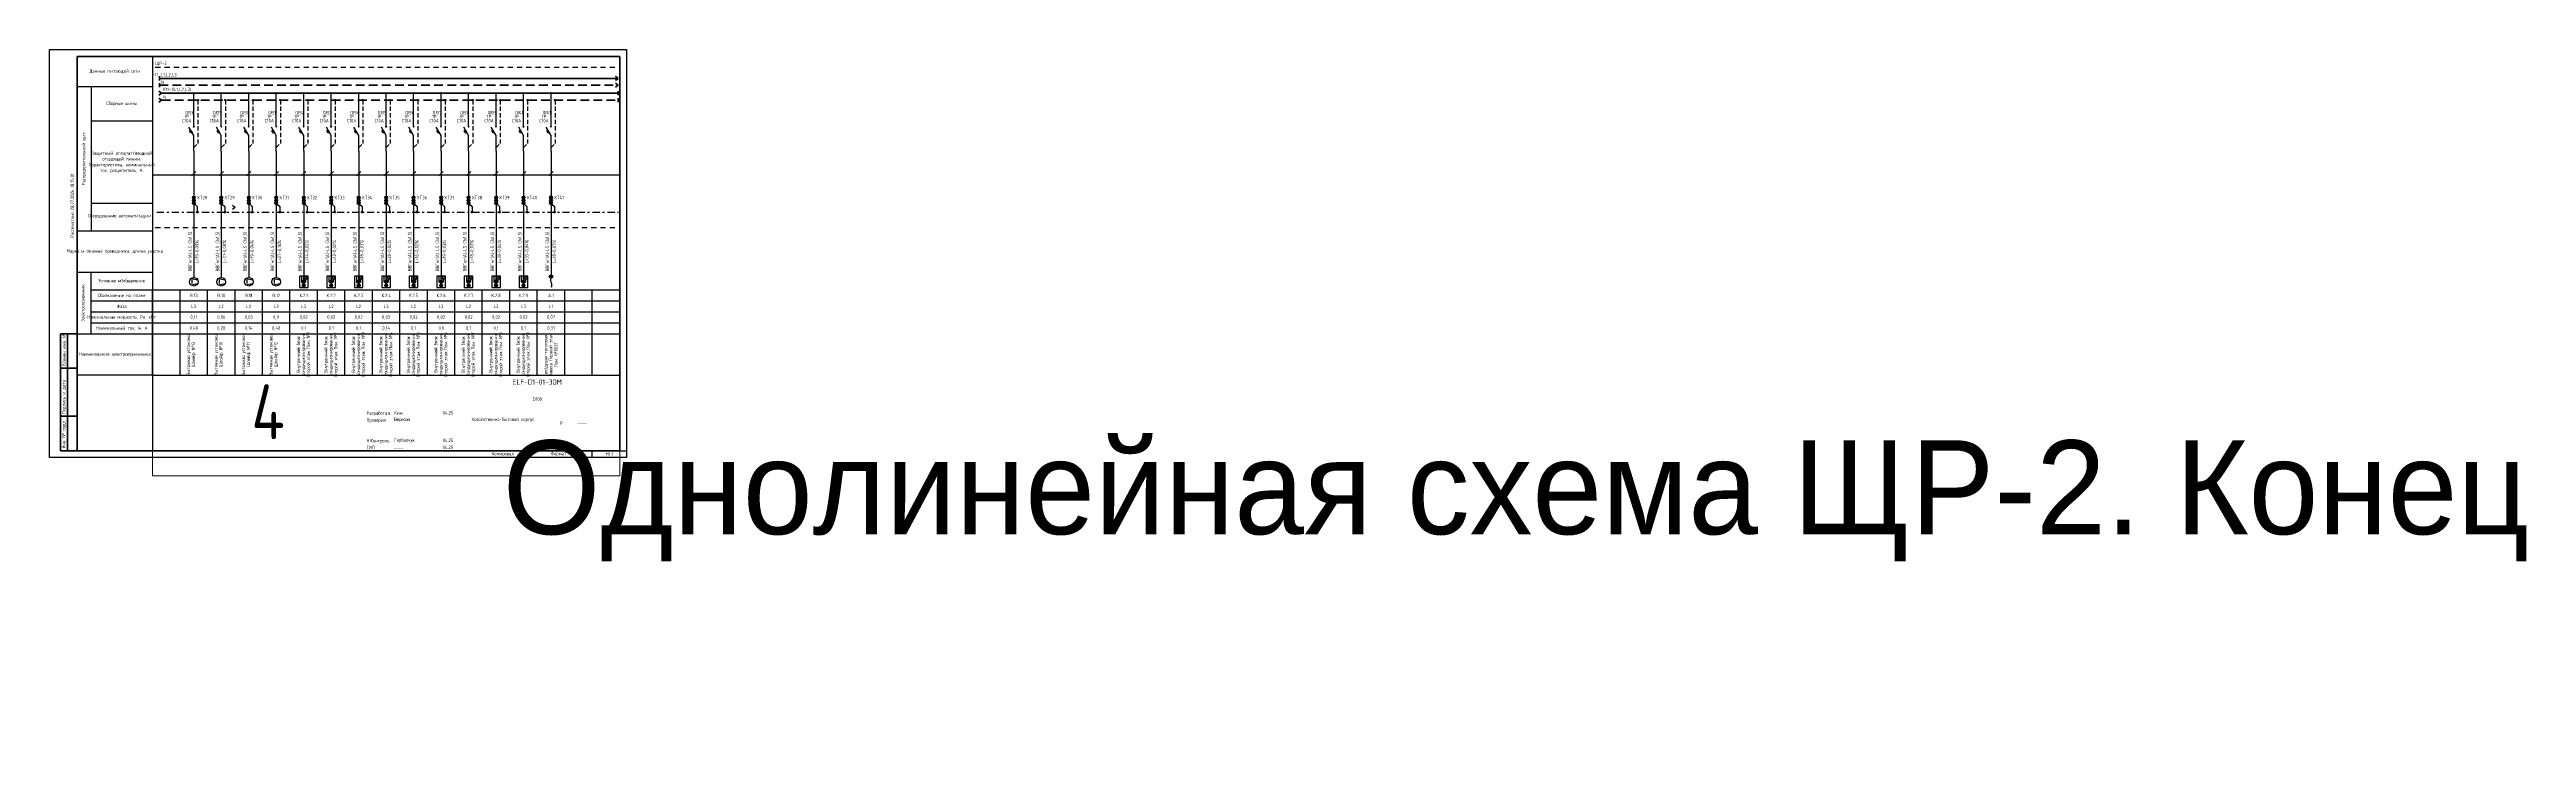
# Paper-space layout 'ЩР (4)' of a CAD drawing. Header units: millimetres. Extents: x 0 to 1803, y -218 to 297.
# The model-space entities are those that its viewports show. They can reach past a viewport. Long polylines and large blocks are cut down to what shows.
import ezdxf
from ezdxf.enums import TextEntityAlignment as Align

# ---------------------------------------------------------------- set-up
doc = ezdxf.new("R2018")
doc.units = ezdxf.units.MM
doc.set_wipeout_variables(frame=1)
for name, pattern in [('CENTER2', [28.575, 19.05, -3.175, 3.175, -3.175]), ('HIDDEN2', [4.7625, 3.175, -1.5875]), ('JIS_02_0.7', [1.35, 0.75, -0.6]), ('Штрихштриховая', [10.936111, 5.291667, -2.116667, 1.411111, -2.116667])]:
    doc.linetypes.add(name, pattern=pattern)
doc.layers.add('0-Область подсчета', color=152, linetype='Continuous', plot=False, transparency=0.5)
doc.layers.add('0_UNC Defpoints ЭОМ', color=6, linetype='Continuous', plot=False)
for name, color, linetype in [('0_UNC_5 Доп. Оборудования', 1, 'Continuous'), ('0_Рамка', 7, 'Continuous'), ('SX_BLOCKS', 7, 'Continuous'), ('SX_BOUND', 7, 'JIS_02_0.7'), ('SX_KNX', 1, 'Continuous'), ('SX_LINES', 7, 'Continuous'), ('SX_PE', 3, 'CENTER2'), ('SX_TABLE', 7, 'Continuous'), ('SX_TEXT', 7, 'Continuous')]:
    doc.layers.add(name, color=color, linetype=linetype)
doc.styles.get("Standard").update_dxf_attribs({"font": 'arial.ttf'})
doc.styles.add('SX_GOST', font='GOST2304A_0.ttf')
doc.styles.add('UNC_A', font='GOST2304A_0.ttf')
doc.styles.add('Unecom', font='GOST2304A_0.ttf', dxfattribs={"height": 2.5})
doc.styles.add('СПДС', font='isocpeur.ttf', dxfattribs={"width": 0.8, "height": 2.5})

# ---------------------------------------------------------------- blocks, each defined once
blk = doc.blocks.new('*U166')
at = {"lineweight": 60, "ltscale": 10}
for p, q in [((20, 292), (415, 292)), ((20, 5), (20, 292)), ((415, 292), (415, 5)), ((8, 90), (20, 90)), ((8, 5), (8, 90)), ((13, 90), (13, 5)), ((20, 90), (20, 5)), ((20, 90), (20, 5)), ((8, 65), (20, 65)), ((8, 30), (20, 30)), ((20, 5), (8, 5)), ((415, 5), (20, 5))]:
    blk.add_line(p, q, dxfattribs=at)
at = {"layer": '0_UNC Defpoints ЭОМ', "ltscale": 10}
blk.add_lwpolyline([(420, 0), (0, 0), (0, 297), (420, 297)], close=True, dxfattribs=at)
at = {"layer": '0_UNC Defpoints ЭОМ', "lineweight": 30}
blk.add_lwpolyline([(395, 5), (420, 5), (420, 0), (395, 0)], close=True, dxfattribs=at)
at = {"char_height": 2.5, "attachment_point": 4, "rotation": 90, "style": 'Unecom'}
for s, insert, width in [('{\\fGOST type A|b0|i1|c204|p34; }Взамен инв. №', (10.5, 65), 25), (' Подпись и дата', (10.5, 30), 35), (' Инв. № подл.', (10.5, 5), 24.419)]:
    blk.add_mtext(s, dxfattribs=dict(at, insert=insert, width=width))
at = {"style": 'Unecom'}
for s, insert, char_height, width, attachment_point, line_spacing_factor in [('ELF-D1-01-ЭОМ', (355, 55), 4, 120, 5, 2), ('D100', (355, 42.5), 2.5, 115, 5, 1.5), ('Разработал', (230.7, 32), 2.5, 20, 4, 2), ('Проверил', (230.7, 27), 2.5, 20, 4, 2), ('Ким', (250.8, 32.5), 2.5, 19.921, 4, 2), ('Вересов', (250.8, 27.5), 2.5, 19.921, 4, 2), ('04.25', (290, 32.5), 2.5, 10, 5, 2), ('Хозяйственно-бытовой корпус', (330, 27.5), 2.5, 70, 5, 1.5), ('Р', (372.5, 25), 2.5, 15, 5, 2), ('Н.Контроль', (230.7, 12), 2.5, 20, 4, 2), ('ГИП', (230.7, 7.3), 2.5, 20, 4, 2), ('----', (250.8, 7), 2.5, 19.921, 4, 2), ('Гарбарчук', (250.8, 12.5), 2.5, 19.921, 4, 2), ('04.25', (290, 12.5), 2.5, 10, 5, 2), ('04.25', (290, 7.5), 2.5, 10, 5, 2)]:
    blk.add_mtext(s, dxfattribs=dict(at, insert=insert, char_height=char_height, width=width, attachment_point=attachment_point, line_spacing_factor=line_spacing_factor))
at = {"char_height": 2.5, "attachment_point": 4, "style": 'Unecom'}
for s, insert, width in [('Формат  ', (364.9, 2.6), 50), ('\\pi1; ', (250, -133.2), 20), ('\\pi1; ', (250, -133.2), 20), ('\\pxi0.4; ', (250, -133.2), 20), ('\\pi1; ', (512.5, -218.3), 20), ('\\pi1; ', (512.5, -218.3), 20), ('\\pxi0.4; ', (512.5, -218.3), 20)]:
    blk.add_mtext(s, dxfattribs=dict(at, insert=insert, width=width))
at = {"style": 'Unecom'}
blk.add_attdef('ЛИСТ_№', text='', height=2.5, dxfattribs=at).set_placement((387.5, 25), align=Align.MIDDLE_CENTER)
blk.add_attdef('КОЛ-ВО_ЛИСТОВ', text='', height=2.5, dxfattribs=at).set_placement((404.7, 23.7), align=Align.CENTER)
at = {"lineweight": 30, "flags": 104}
blk.add_attdef('ОПИСАНИЕ_ЛИСТА', text='', height=2.5, dxfattribs=at).set_placement((329.9, 12.5), align=Align.MIDDLE_CENTER)
at = {"style": 'Unecom', "flags": 8}
blk.add_attdef('ФОРМАТ_БУМАГИ', (379.4, 1.3), '', height=2.5, dxfattribs=at)
at = {"layer": '0_Рамка', "style": 'СПДС', "width": 0.8}
blk.add_text('Распечатано 28.07.2026 18:15:01', height=2.5, rotation=90, dxfattribs=at).set_placement((16.5, 160), align=Align.MIDDLE_LEFT)
at = {"layer": 'Defpoints', "insert": (330, 2.5), "char_height": 2.5, "width": 70, "attachment_point": 5, "style": 'Unecom'}
blk.add_mtext('Копировал', dxfattribs=at)
blk = doc.blocks.new('_Боковик_схема Юником')
at = {"color": 0, "lineweight": -2, "ltscale": 3}
blk.add_lwpolyline([(0, 232), (55, 232), (55, 0), (0, 0)], close=True, dxfattribs=at)
for points in [[(0, 210), (55, 210), (55, 125), (10.3, 125)], [(10.3, 210), (10.3, 105)], [(10.3, 185), (55, 185)], [(0, 105), (55, 105)], [(0, 75), (55, 75)], [(10, 75), (10, 30)], [(10, 62), (51.8, 62)], [(10, 62), (55, 62)], [(10, 54), (55, 54)], [(10, 46), (55, 46)], [(10, 38), (55, 38)], [(0, 30), (55, 30)]]:
    blk.add_lwpolyline(points, dxfattribs=at)
at = {"color": 0, "lineweight": -2, "char_height": 2.5, "attachment_point": 5, "style": 'Unecom'}
for s, insert, width in [('Данные питающей сети', (27.5, 221), 55), ('Сборные шины', (32.6, 197.5), 44.736), ('Защитный аппарат/вводной отходящей линии.\\PХарактеристика, номинальный ток, расцепитель, А.', (32.6, 155), 44.736), ('Оборудование автоматизации', (31, 115.7), 37.884), ('Марка и сечение проводника, длина участка', (27.5, 90), 55), ('Обозначение на плане', (32.5, 58), 45), ('Условное изображение', (32.5, 68.5), 45), ('Номинальная мощность, Рн, кВт', (32.5, 42), 45), ('Фаза', (32.5, 50), 45), ('Номинальный ток, Iн, А', (32.5, 34), 45), ('Наименование электроприемника', (27.5, 15), 55)]:
    blk.add_mtext(s, dxfattribs=dict(at, insert=insert, width=width))
at = {"color": 0, "lineweight": -2, "char_height": 2.5, "attachment_point": 5, "rotation": 90, "style": 'Unecom'}
for s, insert, width in [('Распределительный щит', (5.1, 157.5), 105), ('Электроприемник', (4.6, 52.5), 45)]:
    blk.add_mtext(s, dxfattribs=dict(at, insert=insert, width=width))
blk = doc.blocks.new('*U218')
at = {"color": 0}
blk.add_wipeout([(0, 2.5), (0.6, 2.4), (1, 2.3), (1.4, 2.1), (1.8, 1.7), (2.1, 1.4), (2.2, 1.2), (2.3, 0.9), (2.4, 0.5), (2.5, 0.2), (2.5, -0.2), (2.5, -0.4), (2.4, -0.7), (2.3, -1), (2.2, -1.3), (2, -1.6), (1.7, -1.8), (1.5, -2), (1.2, -2.2), (0.8, -2.4), (0.6, -2.4), (0.3, -2.5), (0, -2.5), (-0.2, -2.5), (-0.5, -2.5), (-0.8, -2.4), (-1.2, -2.2), (-1.4, -2.1), (-1.6, -2), (-1.8, -1.8), (-1.9, -1.6), (-2.1, -1.4), (-2.2, -1.2), (-2.3, -1), (-2.4, -0.8), (-2.4, -0.6), (-2.5, -0.3), (-2.5, 0), (-2.5, 0.3), (-2.4, 0.7), (-2.3, 1), (-2.3, 1.1), (-2.1, 1.3), (-2, 1.5), (-1.9, 1.6), (-1.8, 1.7), (-1.6, 1.9), (-1.5, 2), (-1.3, 2.2), (-1, 2.3), (-0.9, 2.4), (-0.7, 2.4), (-0.5, 2.5), (-0.2, 2.5)], dxfattribs=at)
for p, q in [((-1.7, 1.8), (2.3, 1.1)), ((-1, -1), (-1, 1)), ((-1.7, -1.8), (2.2, -1.1))]:
    blk.add_line(p, q, dxfattribs=at)
blk.add_circle((0, 0), 2.5, dxfattribs=at)
at = {"color": 18, "true_color": 0x000000, "style": 'Unecom'}
blk.add_attdef('V.', (-0.8, 5.8), '', height=2.5, dxfattribs=at)
blk = doc.blocks.new('*U171')
at = {"color": 0}
blk.add_wipeout([(-2.5, 3.3), (2.5, 3.3), (2.5, -3.3), (-2.5, -3.3)], dxfattribs=at)
for p, q in [((1.2, 0), (-1.2, 0)), ((0, 0), (-0.5, 0.1)), ((0, 0), (-0.5, 0.1)), ((0, -1.3), (0, 3.3)), ((0, 0), (0.5, 0.1)), ((0, 0), (0.5, 0.1)), ((1.1, 1.8), (1.3, 1.3)), ((1.6, 1.8), (1.1, 1.8)), ((1.3, 3), (1.3, 3.3)), ((1.6, 1.8), (1.3, 1.3)), ((-0.6, -1.6), (-0.4, -2.9)), ((0, 0), (-0.5, -0.1)), ((0, 0), (-0.5, -0.1)), ((-0.3, -1.8), (0.3, -1.8)), ((0, 0), (0.5, -0.1)), ((0, 0), (0.5, -0.1)), ((0, -3), (0, -3.3)), ((0.6, -1.6), (0.4, -2.9))]:
    blk.add_line(p, q, dxfattribs=at)
for points in [[(-2.5, 3.3), (-2.5, -3.3), (2.5, -3.3), (2.5, 3.3)], [(-1.2, 0), (0, -1.2), (1.2, 0), (0, 1.2)]]:
    blk.add_lwpolyline(points, close=True, dxfattribs=at)
for points in [[(-1.3, 3.3), (-1.3, 0), (-1.2, 0)], [(1.2, 0), (1.3, 0), (1.3, 1.3)]]:
    blk.add_lwpolyline(points, dxfattribs=at)
for centre in [(1.3, 2.2), (0, -2.2)]:
    blk.add_circle(centre, 0.833, dxfattribs=at)
at = {"color": 18, "true_color": 0x000000, "style": 'Unecom'}
blk.add_attdef('K.', (-0.7, 5.1), '', height=2.5, dxfattribs=at)
blk = doc.blocks.new('SX_TCOL')
for p, q in [((-10, 62), (10, 62)), ((10, 0), (10, 62)), ((-10, 54), (10, 54)), ((-10, 46), (10, 46)), ((-10, 38), (10, 38)), ((-10, 30), (10, 30)), ((-10, 0), (10, 0))]:
    blk.add_line(p, q)
at = {"style": 'SX_GOST'}
for tag, p in [('CAB1', (-2.6, 90)), ('CAB2', (2.6, 90)), ('NAME1', (-3.6, 15)), ('NAME2', (0, 15)), ('NAME3', (3.6, 15))]:
    blk.add_attdef(tag, text='', height=2.5, rotation=90, dxfattribs=at).set_placement(p, align=Align.MIDDLE)
for tag, p in [('LINE', (0, 58)), ('POW', (0, 42)), ('PH', (0, 50)), ('CUR', (0, 34))]:
    blk.add_attdef(tag, text='', height=2.5, dxfattribs=at).set_placement(p, align=Align.MIDDLE)
blk = doc.blocks.new('*U256')
at = {"lineweight": 40}
for p, q in [((333.9, 0), (331.9, 1.5)), ((333.9, 0), (331.9, -1.5)), ((333.9, -5), (331.9, -3.5)), ((333.9, -5), (331.9, -6.5))]:
    blk.add_line(p, q, dxfattribs=at)
at = {"linetype": 'ByBlock', "lineweight": 40}
for points in [[(0, 1.5), (0, -1.5)], [(0, 0), (333.9, 0)], [(0, -3.5), (0, -6.5)]]:
    blk.add_lwpolyline(points, dxfattribs=at)
at = {"color": 4, "linetype": 'HIDDEN2', "lineweight": 40, "ltscale": 2}
blk.add_lwpolyline([(0, -5), (333.9, -5)], dxfattribs=at)
at = {"insert": (1.2, -1.6), "char_height": 2.5, "attachment_point": 1, "style": 'UNC_A'}
blk.add_mtext_dynamic_manual_height_columns('N', width=3.844, gutter_width=12.5, heights=[0], dxfattribs=at)
at = {"style": 'UNC_A'}
blk.add_attdef('ЛИНИЯ', (1, 1.5), '', height=2.5, dxfattribs=at)
blk = doc.blocks.new('*U264')
at = {"lineweight": 40}
for p, q in [((0, 0), (-2, 1.5)), ((0, 0), (-2, -1.5)), ((0, -5), (-2, -3.5)), ((0, -5), (-2, -6.5))]:
    blk.add_line(p, q, dxfattribs=at)
at = {"linetype": 'ByBlock', "lineweight": 40}
for points in [[(0, 0), (332.3, 0)], [(332.3, 1.5), (332.3, -1.5)], [(332.3, -3.5), (332.3, -6.5)]]:
    blk.add_lwpolyline(points, dxfattribs=at)
at = {"color": 4, "linetype": 'HIDDEN2', "lineweight": 40, "ltscale": 2}
blk.add_lwpolyline([(0, -5), (332.3, -5)], dxfattribs=at)
at = {"insert": (1.2, -1.6), "char_height": 2.5, "attachment_point": 1, "style": 'UNC_A'}
blk.add_mtext_dynamic_manual_height_columns('N', width=3.844, gutter_width=12.5, heights=[0], dxfattribs=at)
at = {"style": 'UNC_A'}
blk.add_attdef('ЛИНИЯ', (1, 1.5), '', height=2.5, dxfattribs=at)
blk = doc.blocks.new('*U258')
for p, q in [((0, -36.3), (0, -12)), ((-0.4, -36.6), (0.4, -35.9)), ((0.4, -36.6), (-0.4, -35.9)), ((0, -42.8), (-3.5, -36.7)), ((0, -54.3), (0, -42.8))]:
    blk.add_line(p, q)
at = {"color": 4, "linetype": 'HIDDEN2'}
for p in [(3, -17), (0, -51.6)]:
    blk.add_line(p, (3, -48.6), dxfattribs=at)
blk.add_lwpolyline([(-2.1, -41.1), (-3.1, -39.4), (-2.3, -38.9), (-1.3, -40.6)], close=True)
for centre in [(0, -12), (3, -17)]:
    blk.add_circle(centre, 0.5)
at = {"insert": (-6.2, -24.9), "char_height": 2.5, "attachment_point": 1, "style": 'Unecom'}
blk.add_mtext_dynamic_manual_height_columns('\\pxql;QF', width=5.707, gutter_width=12.5, heights=[4.37], dxfattribs=at)
at = {"style": 'Unecom'}
for tag, p in [('P', (-3.4, -30.4)), ('A', (-1.7, -33.3))]:
    blk.add_attdef(tag, text='', height=2.5, dxfattribs=at).set_placement(p, align=Align.RIGHT)
blk.add_attdef('N', (-3.2, -27.4), '', height=2.5, dxfattribs=at)
blk = doc.blocks.new('XT')
at = {"color": 32, "true_color": 0xcd6928}
for p, q in [((0.8, 0), (-1, -1.8)), ((1, -0.2), (-0.8, -2))]:
    blk.add_line(p, q, dxfattribs=at)
at = {"color": 5}
for p, q in [((0.8, -2), (-1, -3.8)), ((1, -2.2), (-0.8, -4))]:
    blk.add_line(p, q, dxfattribs=at)
at = {"color": 32, "true_color": 0xcd6928}
blk.add_circle((0, -1), 1, dxfattribs=at)
at = {"color": 5}
blk.add_circle((0, -3), 1, dxfattribs=at)
at = {"style": 'UNC_A'}
blk.add_attdef('1', (1.7, 0.1), '', height=2.5, dxfattribs=at)
blk = doc.blocks.new('SX_XTPE')
at = {"color": 3}
for p, q in [((0.753, 1.003), (-1.003, -0.753)), ((1.003, 0.753), (-0.753, -1.003))]:
    blk.add_line(p, q, dxfattribs=at)
blk.add_circle((0, 0), 1, dxfattribs=at)
blk = doc.blocks.new('Вывод')
h = blk.add_hatch()
h.set_pattern_fill('ANGLE', color=0)
h.set_pattern_definition([(0, (-2.5674, 3.856), (0, 6.985), [5.08, -1.905]), (90, (-2.5674, 3.856), (-6.985, 4e-16), [5.08, -1.905])])
h.paths.add_polyline_path([(1.25, -1.25, 1), (-1.25, -1.25, 1)])
at = {"linetype": 'ByBlock'}
h = blk.add_hatch(color=0, dxfattribs=at)
h.dxf.hatch_style = 1
h.paths.add_polyline_path([(1.25, -1.25, 1), (-1.25, -1.25, 1)])
at = {"color": 0, "linetype": 'ByBlock'}
blk.add_circle((0, -1.25), 1.25, dxfattribs=at)
at = {"color": 0, "linetype": 'ByBlock', "start_tangent": (-6.3228646, -7.646578), "end_tangent": (-7.7328518, -9.9846907)}
blk.add_spline([(0, -1.25), (0, -9.25)], degree=3, dxfattribs=at)
blk = doc.blocks.new('*U262')
at = {"lineweight": 40}
for p, q in [((18.9, 0), (16.9, 1.5)), ((18.9, 0), (16.9, -1.5)), ((18.9, -5), (16.9, -3.5)), ((18.9, -5), (16.9, -6.5))]:
    blk.add_line(p, q, dxfattribs=at)
at = {"linetype": 'ByBlock', "lineweight": 40}
for points in [[(0, 1.5), (0, -1.5)], [(0, 0), (18.9, 0)], [(0, -3.5), (0, -6.5)]]:
    blk.add_lwpolyline(points, dxfattribs=at)
at = {"color": 4, "linetype": 'HIDDEN2', "lineweight": 40, "ltscale": 2}
blk.add_lwpolyline([(0, -5), (18.9, -5)], dxfattribs=at)
at = {"insert": (1.2, -1.6), "char_height": 2.5, "attachment_point": 1, "style": 'UNC_A'}
blk.add_mtext_dynamic_manual_height_columns('N', width=3.844, gutter_width=12.5, heights=[0], dxfattribs=at)
at = {"style": 'UNC_A'}
blk.add_attdef('ЛИНИЯ', (1, 1.5), '', height=2.5, dxfattribs=at)

msp = doc.modelspace()

# ---------------------------------------------------------------- linework, layer by layer
at = {"color": 3, "linetype": 'Штрихштриховая'}
for p, q in [((738, 1464.6), (1074, 1464.6)), ((1078, 1464.6), (1414, 1464.6))]:
    msp.add_line(p, q, dxfattribs=at)
at = {"color": 6}
for points in [[(1075, 1578), (735, 1578), (735, 1291), (1075, 1291), (1075, 1578)], [(1415, 1578), (1075, 1578), (1075, 1291), (1415, 1291), (1415, 1578)], [(1755, 1578), (1415, 1578), (1415, 1291), (1755, 1291), (1755, 1578)]]:
    msp.add_lwpolyline(points, dxfattribs=at)
msp.add_lwpolyline([(1133.1, 1469.6), (1135.1, 1468.1), (1133.1, 1466.6)])
at = {"layer": '0-Область подсчета'}
msp.add_lwpolyline([(123.8, 1627.1), (1973, 1627.1), (1973, 1491.5), (123.8, 1491.5)], close=True, dxfattribs=at)
at = {"layer": 'SX_BOUND', "ltscale": 5}
for p, q in [((1077, 1570.2), (1413, 1570.2)), ((1077, 1453.5), (1413, 1453.5))]:
    msp.add_line(p, q, dxfattribs=at)
at = {"layer": 'SX_LINES'}
for p, q in [((1105, 1509), (1105, 1476.2)), ((1125, 1509), (1125, 1476.2)), ((1145, 1509), (1145, 1476.2)), ((1165, 1509), (1165, 1476.2)), ((1185, 1509), (1185, 1476.2)), ((1205, 1509), (1205, 1476.2)), ((1225, 1509), (1225, 1476.2)), ((1245, 1509), (1245, 1476.2)), ((1265, 1509), (1265, 1476.2)), ((1285, 1509), (1285, 1476.2)), ((1305, 1509), (1305, 1476.2)), ((1325, 1509), (1325, 1476.2)), ((1345, 1509), (1345, 1476.2)), ((1365, 1509), (1365, 1476.2)), ((1103.4, 1491), (1106.6, 1494.2)), ((1123.4, 1491), (1126.6, 1494.2)), ((1143.4, 1491), (1146.6, 1494.2)), ((1163.4, 1491), (1166.6, 1494.2)), ((1183.4, 1491), (1186.6, 1494.2)), ((1203.4, 1491), (1206.6, 1494.2)), ((1223.4, 1491), (1226.6, 1494.2)), ((1243.4, 1491), (1246.6, 1494.2)), ((1263.4, 1491), (1266.6, 1494.2)), ((1283.4, 1491), (1286.6, 1494.2)), ((1303.4, 1491), (1306.6, 1494.2)), ((1323.4, 1491), (1326.6, 1494.2)), ((1343.4, 1491), (1346.6, 1494.2)), ((1363.4, 1491), (1366.6, 1494.2)), ((1185, 1470.2), (1185, 1417.1)), ((1205, 1470.2), (1205, 1417.1)), ((1225, 1470.2), (1225, 1417.1)), ((1245, 1470.2), (1245, 1417.1)), ((1265, 1470.2), (1265, 1417.1)), ((1285, 1470.2), (1285, 1417.1)), ((1365, 1476.2), (1365, 1477.2)), ((1365, 1470.2), (1365, 1419))]:
    msp.add_line(p, q, dxfattribs=at)
at = {"layer": 'SX_PE'}
for p, q in [((1105.7, 1470.5), (1107.5, 1468.7)), ((1107.5, 1468.7), (1107.5, 1464.6)), ((1125.7, 1470.5), (1127.5, 1468.7)), ((1127.5, 1468.7), (1127.5, 1464.6)), ((1145.7, 1470.5), (1147.5, 1468.7)), ((1147.5, 1468.7), (1147.5, 1464.6)), ((1165.7, 1470.5), (1167.5, 1468.7)), ((1167.5, 1468.7), (1167.5, 1464.6)), ((1185.7, 1470.5), (1187.5, 1468.7)), ((1187.5, 1468.7), (1187.5, 1464.6)), ((1205.7, 1470.5), (1207.5, 1468.7)), ((1207.5, 1468.7), (1207.5, 1464.6)), ((1225.7, 1470.5), (1227.5, 1468.7)), ((1227.5, 1468.7), (1227.5, 1464.6)), ((1245.7, 1470.5), (1247.5, 1468.7)), ((1247.5, 1468.7), (1247.5, 1464.6)), ((1265.7, 1470.5), (1267.5, 1468.7)), ((1267.5, 1468.7), (1267.5, 1464.6)), ((1285.7, 1470.5), (1287.5, 1468.7)), ((1287.5, 1468.7), (1287.5, 1464.6)), ((1305.7, 1470.5), (1307.5, 1468.7)), ((1307.5, 1468.7), (1307.5, 1464.6)), ((1325.7, 1470.5), (1327.5, 1468.7)), ((1327.5, 1468.7), (1327.5, 1464.6)), ((1345.7, 1470.5), (1347.5, 1468.7)), ((1347.5, 1468.7), (1347.5, 1464.6)), ((1365.7, 1470.5), (1367.5, 1468.7)), ((1367.5, 1468.7), (1367.5, 1464.6))]:
    msp.add_line(p, q, dxfattribs=at)
for centre in [(1107.5, 1464.6), (1127.5, 1464.6), (1147.5, 1464.6), (1167.5, 1464.6), (1187.5, 1464.6), (1207.5, 1464.6), (1227.5, 1464.6), (1247.5, 1464.6), (1267.5, 1464.6), (1287.5, 1464.6), (1307.5, 1464.6), (1327.5, 1464.6), (1347.5, 1464.6), (1367.5, 1464.6)]:
    msp.add_circle(centre, 0.5, dxfattribs=at)

# ---------------------------------------------------------------- block references
msp.add_blockref('*U262', (1055.7, 1562)).add_auto_attribs({'ЛИНИЯ': 'L1,L2,L3 (KM-1)'})
at = {"layer": 'SX_BLOCKS'}
for p, values in [((1105, 1563.2), {'N': '28', 'P': '1P', 'A': 'С10А'}), ((1125, 1563.2), {'N': '29', 'P': '1P', 'A': 'С10А'}), ((1145, 1563.2), {'N': '30', 'P': '1P', 'A': 'С10А'}), ((1165, 1563.2), {'N': '31', 'P': '1P', 'A': 'С10А'}), ((1185, 1563.2), {'N': '32', 'P': '1P', 'A': 'С10А'}), ((1205, 1563.2), {'N': '33', 'P': '1P', 'A': 'С10А'}), ((1225, 1563.2), {'N': '34', 'P': '1P', 'A': 'С10А'}), ((1245, 1563.2), {'N': '35', 'P': '1P', 'A': 'С10А'}), ((1265, 1563.2), {'N': '36', 'P': '1P', 'A': 'С10А'}), ((1285, 1563.2), {'N': '37', 'P': '1P', 'A': 'С10А'}), ((1305, 1563.2), {'N': '38', 'P': '1P', 'A': 'С10А'}), ((1325, 1563.2), {'N': '39', 'P': '1P', 'A': 'С10А'}), ((1345, 1563.2), {'N': '40', 'P': '1P', 'A': 'С10А'}), ((1365, 1563.2), {'N': '41', 'P': '1P', 'A': 'С10А'})]:
    msp.add_blockref('*U258', p, dxfattribs=at).add_auto_attribs(values)
ref = msp.add_blockref('XT', (1105, 1476.2), dxfattribs=at)
ref.add_attrib('1', 'XT28', (1107.2, 1474), dxfattribs={"layer": '0', "height": 2.5, "style": 'UNC_A'})
for p in [(1105, 1471.2), (1125, 1471.2), (1145, 1471.2), (1165, 1471.2), (1185, 1471.2), (1205, 1471.2), (1225, 1471.2), (1245, 1471.2), (1265, 1471.2), (1285, 1471.2), (1305, 1471.2), (1325, 1471.2), (1345, 1471.2), (1365, 1471.2)]:
    msp.add_blockref('SX_XTPE', p, dxfattribs=at)
ref = msp.add_blockref('XT', (1125, 1476.2), dxfattribs=at)
ref.add_attrib('1', 'XT29', (1127.2, 1474), dxfattribs={"layer": '0', "height": 2.5, "style": 'UNC_A'})
ref = msp.add_blockref('XT', (1145, 1476.2), dxfattribs=at)
ref.add_attrib('1', 'XT30', (1147.2, 1474), dxfattribs={"layer": '0', "height": 2.5, "style": 'UNC_A'})
ref = msp.add_blockref('XT', (1165, 1476.2), dxfattribs=at)
ref.add_attrib('1', 'XT31', (1167.2, 1474), dxfattribs={"layer": '0', "height": 2.5, "style": 'UNC_A'})
ref = msp.add_blockref('XT', (1185, 1476.2), dxfattribs=at)
ref.add_attrib('1', 'XT32', (1187.2, 1474), dxfattribs={"layer": '0', "height": 2.5, "style": 'UNC_A'})
ref = msp.add_blockref('XT', (1205, 1476.2), dxfattribs=at)
ref.add_attrib('1', 'XT33', (1207.2, 1474), dxfattribs={"layer": '0', "height": 2.5, "style": 'UNC_A'})
ref = msp.add_blockref('XT', (1225, 1476.2), dxfattribs=at)
ref.add_attrib('1', 'XT34', (1227.2, 1474), dxfattribs={"layer": '0', "height": 2.5, "style": 'UNC_A'})
ref = msp.add_blockref('XT', (1245, 1476.2), dxfattribs=at)
ref.add_attrib('1', 'XT35', (1247.2, 1474), dxfattribs={"layer": '0', "height": 2.5, "style": 'UNC_A'})
ref = msp.add_blockref('XT', (1265, 1476.2), dxfattribs=at)
ref.add_attrib('1', 'XT36', (1267.2, 1474), dxfattribs={"layer": '0', "height": 2.5, "style": 'UNC_A'})
ref = msp.add_blockref('XT', (1285, 1476.2), dxfattribs=at)
ref.add_attrib('1', 'XT37', (1287.2, 1474), dxfattribs={"layer": '0', "height": 2.5, "style": 'UNC_A'})
ref = msp.add_blockref('XT', (1305, 1476.2), dxfattribs=at)
ref.add_attrib('1', 'XT38', (1307.2, 1474), dxfattribs={"layer": '0', "height": 2.5, "style": 'UNC_A'})
ref = msp.add_blockref('XT', (1325, 1476.2), dxfattribs=at)
ref.add_attrib('1', 'XT39', (1327.2, 1474), dxfattribs={"layer": '0', "height": 2.5, "style": 'UNC_A'})
ref = msp.add_blockref('XT', (1345, 1476.2), dxfattribs=at)
ref.add_attrib('1', 'XT40', (1347.2, 1474), dxfattribs={"layer": '0', "height": 2.5, "style": 'UNC_A'})
ref = msp.add_blockref('XT', (1365, 1476.2), dxfattribs=at)
ref.add_attrib('1', 'XT41', (1367.2, 1474), dxfattribs={"layer": '0', "height": 2.5, "style": 'UNC_A'})
at = {"layer": 'SX_KNX'}
msp.add_blockref('Вывод', (1365, 1419), dxfattribs=at)
at = {"layer": 'SX_LINES'}
for name, p, values in [('*U256', (740, 1562), {'ЛИНИЯ': 'L1,L2,L3'}), ('*U264', (1081.6, 1551.2), {'ЛИНИЯ': 'КМ-1(L1,L2,L3)'}), ('*U256', (1080, 1562), {'ЛИНИЯ': 'L1,L2,L3'})]:
    msp.add_blockref(name, p, dxfattribs=at).add_auto_attribs(values)
at = {"layer": 'SX_TABLE'}
ref = msp.add_blockref('SX_TCOL', (1205, 1346), dxfattribs=at)
ref.add_attrib('NAME1', 'Внутренний блок', dxfattribs={"layer": '0', "height": 2.5, "rotation": 90, "style": 'SX_GOST'}).set_placement((1201.4, 1361), align=Align.MIDDLE)
ref.add_attrib('NAME2', 'кондиционирования', dxfattribs={"layer": '0', "height": 2.5, "rotation": 90, "style": 'SX_GOST'}).set_placement((1205, 1361), align=Align.MIDDLE)
ref.add_attrib('NAME3', 'Второй этаж Пом. №2', dxfattribs={"layer": '0', "height": 2.5, "rotation": 90, "style": 'SX_GOST', "width": 0.947998}).set_placement((1208.6, 1361), align=Align.MIDDLE)
ref.add_attrib('CUR', '0,1', dxfattribs={"layer": '0', "height": 2.5, "style": 'SX_GOST'}).set_placement((1205, 1380), align=Align.MIDDLE)
ref.add_attrib('POW', '0,02', dxfattribs={"layer": '0', "height": 2.5, "style": 'SX_GOST'}).set_placement((1205, 1388), align=Align.MIDDLE)
ref.add_attrib('PH', 'L2', dxfattribs={"layer": '0', "height": 2.5, "style": 'SX_GOST'}).set_placement((1205, 1396), align=Align.MIDDLE)
ref.add_attrib('LINE', 'К.2.2', dxfattribs={"layer": '0', "height": 2.5, "style": 'SX_GOST'}).set_placement((1205, 1404), align=Align.MIDDLE)
ref.add_attrib('CAB1', 'ВВГнг(А)-LS (3х1,5)', dxfattribs={"layer": '0', "height": 2.5, "rotation": 90, "style": 'SX_GOST'}).set_placement((1202.4, 1436), align=Align.MIDDLE)
ref.add_attrib('CAB2', 'L=12-0,02%', dxfattribs={"layer": '0', "height": 2.5, "rotation": 90, "style": 'SX_GOST'}).set_placement((1207.6, 1436), align=Align.MIDDLE)
ref = msp.add_blockref('SX_TCOL', (1225, 1346), dxfattribs=at)
ref.add_attrib('NAME1', 'Внутренний блок', dxfattribs={"layer": '0', "height": 2.5, "rotation": 90, "style": 'SX_GOST'}).set_placement((1221.4, 1361), align=Align.MIDDLE)
ref.add_attrib('NAME2', 'кондиционирования', dxfattribs={"layer": '0', "height": 2.5, "rotation": 90, "style": 'SX_GOST'}).set_placement((1225, 1361), align=Align.MIDDLE)
ref.add_attrib('NAME3', 'Второй этаж Пом. №3', dxfattribs={"layer": '0', "height": 2.5, "rotation": 90, "style": 'SX_GOST', "width": 0.954466}).set_placement((1228.6, 1361), align=Align.MIDDLE)
ref.add_attrib('CUR', '0,1', dxfattribs={"layer": '0', "height": 2.5, "style": 'SX_GOST'}).set_placement((1225, 1380), align=Align.MIDDLE)
ref.add_attrib('POW', '0,02', dxfattribs={"layer": '0', "height": 2.5, "style": 'SX_GOST'}).set_placement((1225, 1388), align=Align.MIDDLE)
ref.add_attrib('PH', 'L2', dxfattribs={"layer": '0', "height": 2.5, "style": 'SX_GOST'}).set_placement((1225, 1396), align=Align.MIDDLE)
ref.add_attrib('LINE', 'К.2.3', dxfattribs={"layer": '0', "height": 2.5, "style": 'SX_GOST'}).set_placement((1225, 1404), align=Align.MIDDLE)
ref.add_attrib('CAB1', 'ВВГнг(А)-LS (3х1,5)', dxfattribs={"layer": '0', "height": 2.5, "rotation": 90, "style": 'SX_GOST'}).set_placement((1222.4, 1436), align=Align.MIDDLE)
ref.add_attrib('CAB2', 'L=18-0,03%', dxfattribs={"layer": '0', "height": 2.5, "rotation": 90, "style": 'SX_GOST'}).set_placement((1227.6, 1436), align=Align.MIDDLE)
ref = msp.add_blockref('SX_TCOL', (1245, 1346), dxfattribs=at)
ref.add_attrib('NAME1', 'Внутренний блок', dxfattribs={"layer": '0', "height": 2.5, "rotation": 90, "style": 'SX_GOST'}).set_placement((1241.4, 1361), align=Align.MIDDLE)
ref.add_attrib('NAME2', 'кондиционирования', dxfattribs={"layer": '0', "height": 2.5, "rotation": 90, "style": 'SX_GOST'}).set_placement((1245, 1361), align=Align.MIDDLE)
ref.add_attrib('NAME3', 'Второй этаж Пом. №4', dxfattribs={"layer": '0', "height": 2.5, "rotation": 90, "style": 'SX_GOST', "width": 0.948415}).set_placement((1248.6, 1361), align=Align.MIDDLE)
ref.add_attrib('CUR', '0,14', dxfattribs={"layer": '0', "height": 2.5, "style": 'SX_GOST'}).set_placement((1245, 1380), align=Align.MIDDLE)
ref.add_attrib('POW', '0,03', dxfattribs={"layer": '0', "height": 2.5, "style": 'SX_GOST'}).set_placement((1245, 1388), align=Align.MIDDLE)
ref.add_attrib('PH', 'L3', dxfattribs={"layer": '0', "height": 2.5, "style": 'SX_GOST'}).set_placement((1245, 1396), align=Align.MIDDLE)
ref.add_attrib('LINE', 'К.2.4', dxfattribs={"layer": '0', "height": 2.5, "style": 'SX_GOST'}).set_placement((1245, 1404), align=Align.MIDDLE)
ref.add_attrib('CAB1', 'ВВГнг(А)-LS (3х1,5)', dxfattribs={"layer": '0', "height": 2.5, "rotation": 90, "style": 'SX_GOST'}).set_placement((1242.4, 1436), align=Align.MIDDLE)
ref.add_attrib('CAB2', 'L=20-0,04%', dxfattribs={"layer": '0', "height": 2.5, "rotation": 90, "style": 'SX_GOST'}).set_placement((1247.6, 1436), align=Align.MIDDLE)
ref = msp.add_blockref('SX_TCOL', (1265, 1346), dxfattribs=at)
ref.add_attrib('NAME1', 'Внутренний блок', dxfattribs={"layer": '0', "height": 2.5, "rotation": 90, "style": 'SX_GOST'}).set_placement((1261.4, 1361), align=Align.MIDDLE)
ref.add_attrib('NAME2', 'кондиционирования', dxfattribs={"layer": '0', "height": 2.5, "rotation": 90, "style": 'SX_GOST'}).set_placement((1265, 1361), align=Align.MIDDLE)
ref.add_attrib('NAME3', 'Второй этаж Пом. №5', dxfattribs={"layer": '0', "height": 2.5, "rotation": 90, "style": 'SX_GOST', "width": 0.954466}).set_placement((1268.6, 1361), align=Align.MIDDLE)
ref.add_attrib('CUR', '0,1', dxfattribs={"layer": '0', "height": 2.5, "style": 'SX_GOST'}).set_placement((1265, 1380), align=Align.MIDDLE)
ref.add_attrib('POW', '0,02', dxfattribs={"layer": '0', "height": 2.5, "style": 'SX_GOST'}).set_placement((1265, 1388), align=Align.MIDDLE)
ref.add_attrib('PH', 'L2', dxfattribs={"layer": '0', "height": 2.5, "style": 'SX_GOST'}).set_placement((1265, 1396), align=Align.MIDDLE)
ref.add_attrib('LINE', 'К.2.5', dxfattribs={"layer": '0', "height": 2.5, "style": 'SX_GOST'}).set_placement((1265, 1404), align=Align.MIDDLE)
ref.add_attrib('CAB1', 'ВВГнг(А)-LS (3х1,5)', dxfattribs={"layer": '0', "height": 2.5, "rotation": 90, "style": 'SX_GOST'}).set_placement((1262.4, 1436), align=Align.MIDDLE)
ref.add_attrib('CAB2', 'L=16-0,02%', dxfattribs={"layer": '0', "height": 2.5, "rotation": 90, "style": 'SX_GOST'}).set_placement((1267.6, 1436), align=Align.MIDDLE)
for p in [(1065, 1346), (1385, 1346), (1405, 1346), (1425, 1346)]:
    msp.add_blockref('SX_TCOL', p, dxfattribs=at)

# ---------------------------------------------------------------- texts
at = {"layer": 'Defpoints', "color": 6, "insert": (1147, 1339.3), "char_height": 40, "attachment_point": 1, "style": 'Unecom'}
msp.add_mtext_dynamic_manual_height_columns('4', width=99.921, gutter_width=12.5, heights=[0], dxfattribs=at)
at = {"layer": 'SX_TEXT', "style": 'SX_GOST'}
msp.add_text('ЩР-2', height=2.5, dxfattribs=at).set_placement((1077, 1571.7))

# ---------------------------------------------------------------- next in the draw order: block references
at = {"layer": '0_UNC_5 Доп. Оборудования', "color": 4, "xscale": 1.252060273136781, "yscale": 1.252060273136781, "zscale": 1.252060273136781}
for name, p in [('*U218', (1105.1, 1414)), ('*U218', (1125, 1414)), ('*U218', (1145, 1414)), ('*U218', (1165, 1414)), ('*U171', (1225, 1413.9)), ('*U171', (1245, 1413.9)), ('*U171', (1305, 1413.9)), ('*U171', (1325, 1413.9)), ('*U171', (1345, 1413.9))]:
    msp.add_blockref(name, p, dxfattribs=at)

# ---------------------------------------------------------------- next in the draw order: linework, layer by layer
at = {"layer": 'SX_LINES'}
for p, q in [((1105, 1470.2), (1105, 1417.1)), ((1125, 1470.2), (1125, 1417.1)), ((1145, 1470.2), (1145, 1417.1)), ((1165, 1470.2), (1165, 1417.1)), ((1305, 1470.2), (1305, 1417.1)), ((1325, 1470.2), (1325, 1417.1)), ((1345, 1470.2), (1345, 1417.1))]:
    msp.add_line(p, q, dxfattribs=at)

# ---------------------------------------------------------------- next in the draw order: block references
at = {"layer": 'SX_TABLE'}
ref = msp.add_blockref('SX_TCOL', (1105, 1346), dxfattribs=at)
ref.add_attrib('NAME1', 'Вытяжная установка', dxfattribs={"layer": '0', "height": 2.5, "rotation": 90, "style": 'SX_GOST', "width": 0.988499}).set_placement((1101.4, 1361), align=Align.MIDDLE)
ref.add_attrib('NAME2', 'Шлейф №13', dxfattribs={"layer": '0', "height": 2.5, "rotation": 90, "style": 'SX_GOST'}).set_placement((1105, 1361), align=Align.MIDDLE)
ref.add_attrib('CUR', '0,48', dxfattribs={"layer": '0', "height": 2.5, "style": 'SX_GOST'}).set_placement((1105, 1380), align=Align.MIDDLE)
ref.add_attrib('POW', '0,11', dxfattribs={"layer": '0', "height": 2.5, "style": 'SX_GOST'}).set_placement((1105, 1388), align=Align.MIDDLE)
ref.add_attrib('PH', 'L3', dxfattribs={"layer": '0', "height": 2.5, "style": 'SX_GOST'}).set_placement((1105, 1396), align=Align.MIDDLE)
ref.add_attrib('LINE', 'В.13', dxfattribs={"layer": '0', "height": 2.5, "style": 'SX_GOST'}).set_placement((1105, 1404), align=Align.MIDDLE)
ref.add_attrib('CAB1', 'ВВГнг(А)-LS (3х1,5)', dxfattribs={"layer": '0', "height": 2.5, "rotation": 90, "style": 'SX_GOST'}).set_placement((1102.4, 1436), align=Align.MIDDLE)
ref.add_attrib('CAB2', 'L=15-0,09%', dxfattribs={"layer": '0', "height": 2.5, "rotation": 90, "style": 'SX_GOST'}).set_placement((1107.6, 1436), align=Align.MIDDLE)
ref = msp.add_blockref('SX_TCOL', (1125, 1346), dxfattribs=at)
ref.add_attrib('NAME1', 'Вытяжная установка', dxfattribs={"layer": '0', "height": 2.5, "rotation": 90, "style": 'SX_GOST', "width": 0.988499}).set_placement((1121.4, 1361), align=Align.MIDDLE)
ref.add_attrib('NAME2', 'Шлейф №10', dxfattribs={"layer": '0', "height": 2.5, "rotation": 90, "style": 'SX_GOST'}).set_placement((1125, 1361), align=Align.MIDDLE)
ref.add_attrib('CUR', '0,28', dxfattribs={"layer": '0', "height": 2.5, "style": 'SX_GOST'}).set_placement((1125, 1380), align=Align.MIDDLE)
ref.add_attrib('POW', '0,06', dxfattribs={"layer": '0', "height": 2.5, "style": 'SX_GOST'}).set_placement((1125, 1388), align=Align.MIDDLE)
ref.add_attrib('PH', 'L2', dxfattribs={"layer": '0', "height": 2.5, "style": 'SX_GOST'}).set_placement((1125, 1396), align=Align.MIDDLE)
ref.add_attrib('LINE', 'В.10', dxfattribs={"layer": '0', "height": 2.5, "style": 'SX_GOST'}).set_placement((1125, 1404), align=Align.MIDDLE)
ref.add_attrib('CAB1', 'ВВГнг(А)-LS (3х1,5)', dxfattribs={"layer": '0', "height": 2.5, "rotation": 90, "style": 'SX_GOST'}).set_placement((1122.4, 1436), align=Align.MIDDLE)
ref.add_attrib('CAB2', 'L=21-0,08%', dxfattribs={"layer": '0', "height": 2.5, "rotation": 90, "style": 'SX_GOST'}).set_placement((1127.6, 1436), align=Align.MIDDLE)
ref = msp.add_blockref('SX_TCOL', (1145, 1346), dxfattribs=at)
ref.add_attrib('NAME1', 'Вытяжная установка', dxfattribs={"layer": '0', "height": 2.5, "rotation": 90, "style": 'SX_GOST', "width": 0.988499}).set_placement((1141.4, 1361), align=Align.MIDDLE)
ref.add_attrib('NAME2', 'Шлейф №11', dxfattribs={"layer": '0', "height": 2.5, "rotation": 90, "style": 'SX_GOST'}).set_placement((1145, 1361), align=Align.MIDDLE)
ref.add_attrib('CUR', '0,14', dxfattribs={"layer": '0', "height": 2.5, "style": 'SX_GOST'}).set_placement((1145, 1380), align=Align.MIDDLE)
ref.add_attrib('POW', '0,03', dxfattribs={"layer": '0', "height": 2.5, "style": 'SX_GOST'}).set_placement((1145, 1388), align=Align.MIDDLE)
ref.add_attrib('PH', 'L2', dxfattribs={"layer": '0', "height": 2.5, "style": 'SX_GOST'}).set_placement((1145, 1396), align=Align.MIDDLE)
ref.add_attrib('LINE', 'В.11', dxfattribs={"layer": '0', "height": 2.5, "style": 'SX_GOST'}).set_placement((1145, 1404), align=Align.MIDDLE)
ref.add_attrib('CAB1', 'ВВГнг(А)-LS (3х1,5)', dxfattribs={"layer": '0', "height": 2.5, "rotation": 90, "style": 'SX_GOST'}).set_placement((1142.4, 1436), align=Align.MIDDLE)
ref.add_attrib('CAB2', 'L=19-0,04%', dxfattribs={"layer": '0', "height": 2.5, "rotation": 90, "style": 'SX_GOST'}).set_placement((1147.6, 1436), align=Align.MIDDLE)
ref = msp.add_blockref('SX_TCOL', (1165, 1346), dxfattribs=at)
ref.add_attrib('NAME1', 'Вытяжная установка', dxfattribs={"layer": '0', "height": 2.5, "rotation": 90, "style": 'SX_GOST', "width": 0.988499}).set_placement((1161.4, 1361), align=Align.MIDDLE)
ref.add_attrib('NAME2', 'Шлейф №12', dxfattribs={"layer": '0', "height": 2.5, "rotation": 90, "style": 'SX_GOST'}).set_placement((1165, 1361), align=Align.MIDDLE)
ref.add_attrib('CUR', '0,48', dxfattribs={"layer": '0', "height": 2.5, "style": 'SX_GOST'}).set_placement((1165, 1380), align=Align.MIDDLE)
ref.add_attrib('POW', '0,11', dxfattribs={"layer": '0', "height": 2.5, "style": 'SX_GOST'}).set_placement((1165, 1388), align=Align.MIDDLE)
ref.add_attrib('PH', 'L3', dxfattribs={"layer": '0', "height": 2.5, "style": 'SX_GOST'}).set_placement((1165, 1396), align=Align.MIDDLE)
ref.add_attrib('LINE', 'В.12', dxfattribs={"layer": '0', "height": 2.5, "style": 'SX_GOST'}).set_placement((1165, 1404), align=Align.MIDDLE)
ref.add_attrib('CAB1', 'ВВГнг(А)-LS (3х1,5)', dxfattribs={"layer": '0', "height": 2.5, "rotation": 90, "style": 'SX_GOST'}).set_placement((1162.4, 1436), align=Align.MIDDLE)
ref.add_attrib('CAB2', 'L=27-0,16%', dxfattribs={"layer": '0', "height": 2.5, "rotation": 90, "style": 'SX_GOST'}).set_placement((1167.6, 1436), align=Align.MIDDLE)
ref = msp.add_blockref('SX_TCOL', (1185, 1346), dxfattribs=at)
ref.add_attrib('NAME1', 'Внутренний блок', dxfattribs={"layer": '0', "height": 2.5, "rotation": 90, "style": 'SX_GOST'}).set_placement((1181.4, 1361), align=Align.MIDDLE)
ref.add_attrib('NAME2', 'кондиционирования', dxfattribs={"layer": '0', "height": 2.5, "rotation": 90, "style": 'SX_GOST'}).set_placement((1185, 1361), align=Align.MIDDLE)
ref.add_attrib('NAME3', 'Второй этаж Пом. №1', dxfattribs={"layer": '0', "height": 2.5, "rotation": 90, "style": 'SX_GOST', "width": 0.966679}).set_placement((1188.6, 1361), align=Align.MIDDLE)
ref.add_attrib('CUR', '0,1', dxfattribs={"layer": '0', "height": 2.5, "style": 'SX_GOST'}).set_placement((1185, 1380), align=Align.MIDDLE)
ref.add_attrib('POW', '0,02', dxfattribs={"layer": '0', "height": 2.5, "style": 'SX_GOST'}).set_placement((1185, 1388), align=Align.MIDDLE)
ref.add_attrib('PH', 'L3', dxfattribs={"layer": '0', "height": 2.5, "style": 'SX_GOST'}).set_placement((1185, 1396), align=Align.MIDDLE)
ref.add_attrib('LINE', 'К.2.1', dxfattribs={"layer": '0', "height": 2.5, "style": 'SX_GOST'}).set_placement((1185, 1404), align=Align.MIDDLE)
ref.add_attrib('CAB1', 'ВВГнг(А)-LS (3х1,5)', dxfattribs={"layer": '0', "height": 2.5, "rotation": 90, "style": 'SX_GOST'}).set_placement((1182.4, 1436), align=Align.MIDDLE)
ref.add_attrib('CAB2', 'L=14-0,02%', dxfattribs={"layer": '0', "height": 2.5, "rotation": 90, "style": 'SX_GOST'}).set_placement((1187.6, 1436), align=Align.MIDDLE)
ref = msp.add_blockref('SX_TCOL', (1285, 1346), dxfattribs=at)
ref.add_attrib('NAME1', 'Внутренний блок', dxfattribs={"layer": '0', "height": 2.5, "rotation": 90, "style": 'SX_GOST'}).set_placement((1281.4, 1361), align=Align.MIDDLE)
ref.add_attrib('NAME2', 'кондиционирования', dxfattribs={"layer": '0', "height": 2.5, "rotation": 90, "style": 'SX_GOST'}).set_placement((1285, 1361), align=Align.MIDDLE)
ref.add_attrib('NAME3', 'Второй этаж Пом. №6', dxfattribs={"layer": '0', "height": 2.5, "rotation": 90, "style": 'SX_GOST', "width": 0.948475}).set_placement((1288.6, 1361), align=Align.MIDDLE)
ref.add_attrib('CUR', '0,1', dxfattribs={"layer": '0', "height": 2.5, "style": 'SX_GOST'}).set_placement((1285, 1380), align=Align.MIDDLE)
ref.add_attrib('POW', '0,02', dxfattribs={"layer": '0', "height": 2.5, "style": 'SX_GOST'}).set_placement((1285, 1388), align=Align.MIDDLE)
ref.add_attrib('PH', 'L3', dxfattribs={"layer": '0', "height": 2.5, "style": 'SX_GOST'}).set_placement((1285, 1396), align=Align.MIDDLE)
ref.add_attrib('LINE', 'К.2.6', dxfattribs={"layer": '0', "height": 2.5, "style": 'SX_GOST'}).set_placement((1285, 1404), align=Align.MIDDLE)
ref.add_attrib('CAB1', 'ВВГнг(А)-LS (3х1,5)', dxfattribs={"layer": '0', "height": 2.5, "rotation": 90, "style": 'SX_GOST'}).set_placement((1282.4, 1436), align=Align.MIDDLE)
ref.add_attrib('CAB2', 'L=19-0,03%', dxfattribs={"layer": '0', "height": 2.5, "rotation": 90, "style": 'SX_GOST'}).set_placement((1287.6, 1436), align=Align.MIDDLE)
ref = msp.add_blockref('SX_TCOL', (1305, 1346), dxfattribs=at)
ref.add_attrib('NAME1', 'Внутренний блок', dxfattribs={"layer": '0', "height": 2.5, "rotation": 90, "style": 'SX_GOST'}).set_placement((1301.4, 1361), align=Align.MIDDLE)
ref.add_attrib('NAME2', 'кондиционирования', dxfattribs={"layer": '0', "height": 2.5, "rotation": 90, "style": 'SX_GOST'}).set_placement((1305, 1361), align=Align.MIDDLE)
ref.add_attrib('NAME3', 'Второй этаж Пом. №7', dxfattribs={"layer": '0', "height": 2.5, "rotation": 90, "style": 'SX_GOST', "width": 0.948356}).set_placement((1308.6, 1361), align=Align.MIDDLE)
ref.add_attrib('CUR', '0,1', dxfattribs={"layer": '0', "height": 2.5, "style": 'SX_GOST'}).set_placement((1305, 1380), align=Align.MIDDLE)
ref.add_attrib('POW', '0,02', dxfattribs={"layer": '0', "height": 2.5, "style": 'SX_GOST'}).set_placement((1305, 1388), align=Align.MIDDLE)
ref.add_attrib('PH', 'L2', dxfattribs={"layer": '0', "height": 2.5, "style": 'SX_GOST'}).set_placement((1305, 1396), align=Align.MIDDLE)
ref.add_attrib('LINE', 'К.2.7', dxfattribs={"layer": '0', "height": 2.5, "style": 'SX_GOST'}).set_placement((1305, 1404), align=Align.MIDDLE)
ref.add_attrib('CAB1', 'ВВГнг(А)-LS (3х1,5)', dxfattribs={"layer": '0', "height": 2.5, "rotation": 90, "style": 'SX_GOST'}).set_placement((1302.4, 1436), align=Align.MIDDLE)
ref.add_attrib('CAB2', 'L=18-0,03%', dxfattribs={"layer": '0', "height": 2.5, "rotation": 90, "style": 'SX_GOST'}).set_placement((1307.6, 1436), align=Align.MIDDLE)
ref = msp.add_blockref('SX_TCOL', (1325, 1346), dxfattribs=at)
ref.add_attrib('NAME1', 'Внутренний блок', dxfattribs={"layer": '0', "height": 2.5, "rotation": 90, "style": 'SX_GOST'}).set_placement((1321.4, 1361), align=Align.MIDDLE)
ref.add_attrib('NAME2', 'кондиционирования', dxfattribs={"layer": '0', "height": 2.5, "rotation": 90, "style": 'SX_GOST'}).set_placement((1325, 1361), align=Align.MIDDLE)
ref.add_attrib('NAME3', 'Второй этаж Пом. №8', dxfattribs={"layer": '0', "height": 2.5, "rotation": 90, "style": 'SX_GOST', "width": 0.948475}).set_placement((1328.6, 1361), align=Align.MIDDLE)
ref.add_attrib('CUR', '0,1', dxfattribs={"layer": '0', "height": 2.5, "style": 'SX_GOST'}).set_placement((1325, 1380), align=Align.MIDDLE)
ref.add_attrib('POW', '0,02', dxfattribs={"layer": '0', "height": 2.5, "style": 'SX_GOST'}).set_placement((1325, 1388), align=Align.MIDDLE)
ref.add_attrib('PH', 'L3', dxfattribs={"layer": '0', "height": 2.5, "style": 'SX_GOST'}).set_placement((1325, 1396), align=Align.MIDDLE)
ref.add_attrib('LINE', 'К.2.8', dxfattribs={"layer": '0', "height": 2.5, "style": 'SX_GOST'}).set_placement((1325, 1404), align=Align.MIDDLE)
ref.add_attrib('CAB1', 'ВВГнг(А)-LS (3х1,5)', dxfattribs={"layer": '0', "height": 2.5, "rotation": 90, "style": 'SX_GOST'}).set_placement((1322.4, 1436), align=Align.MIDDLE)
ref.add_attrib('CAB2', 'L=30-0,04%', dxfattribs={"layer": '0', "height": 2.5, "rotation": 90, "style": 'SX_GOST'}).set_placement((1327.6, 1436), align=Align.MIDDLE)
ref = msp.add_blockref('SX_TCOL', (1345, 1346), dxfattribs=at)
ref.add_attrib('NAME1', 'Внутренний блок', dxfattribs={"layer": '0', "height": 2.5, "rotation": 90, "style": 'SX_GOST'}).set_placement((1341.4, 1361), align=Align.MIDDLE)
ref.add_attrib('NAME2', 'кондиционирования', dxfattribs={"layer": '0', "height": 2.5, "rotation": 90, "style": 'SX_GOST'}).set_placement((1345, 1361), align=Align.MIDDLE)
ref.add_attrib('NAME3', 'Второй этаж Пом. №9', dxfattribs={"layer": '0', "height": 2.5, "rotation": 90, "style": 'SX_GOST', "width": 0.948475}).set_placement((1348.6, 1361), align=Align.MIDDLE)
ref.add_attrib('CUR', '0,1', dxfattribs={"layer": '0', "height": 2.5, "style": 'SX_GOST'}).set_placement((1345, 1380), align=Align.MIDDLE)
ref.add_attrib('POW', '0,02', dxfattribs={"layer": '0', "height": 2.5, "style": 'SX_GOST'}).set_placement((1345, 1388), align=Align.MIDDLE)
ref.add_attrib('PH', 'L3', dxfattribs={"layer": '0', "height": 2.5, "style": 'SX_GOST'}).set_placement((1345, 1396), align=Align.MIDDLE)
ref.add_attrib('LINE', 'К.2.9', dxfattribs={"layer": '0', "height": 2.5, "style": 'SX_GOST'}).set_placement((1345, 1404), align=Align.MIDDLE)
ref.add_attrib('CAB1', 'ВВГнг(А)-LS (3х1,5)', dxfattribs={"layer": '0', "height": 2.5, "rotation": 90, "style": 'SX_GOST'}).set_placement((1342.4, 1436), align=Align.MIDDLE)
ref.add_attrib('CAB2', 'L=33-0,04%', dxfattribs={"layer": '0', "height": 2.5, "rotation": 90, "style": 'SX_GOST'}).set_placement((1347.6, 1436), align=Align.MIDDLE)
msp.add_blockref('SX_TCOL', (1365, 1346), dxfattribs=at).add_auto_attribs({'NAME1': 'воздушно-тепловая', 'NAME2': 'завеса Первый этаж', 'NAME3': 'Пом. №002Т', 'CUR': '0,31', 'POW': '0,07', 'PH': 'L1', 'LINE': 'А.1', 'CAB1': 'ВВГнг(А)-LS (3х1,5)', 'CAB2': 'L=18-0,07%'})
msp.add_blockref('SX_TCOL', (1085, 1346), dxfattribs=at)

# ---------------------------------------------------------------- next in the draw order: block references
at = {"layer": '0_UNC_5 Доп. Оборудования', "color": 4, "xscale": 1.252060273136781, "yscale": 1.252060273136781, "zscale": 1.252060273136781}
for p in [(1185, 1413.9), (1205, 1413.9), (1265, 1413.9), (1285, 1413.9)]:
    msp.add_blockref('*U171', p, dxfattribs=at)

psp = doc.layouts.new('ЩР (4)')

# ---------------------------------------------------------------- block references
at = {"ltscale": 100}
ref = psp.add_blockref('*U166', (0, 0), dxfattribs=at)
ref.add_attrib('ФОРМАТ_БУМАГИ', 'А3', (379.4, 1.3), dxfattribs={"height": 2.5, "style": 'Unecom'})
ref.add_attrib('ЛИСТ_№', '----', dxfattribs={"height": 2.5, "style": 'Unecom'}).set_placement((387.5, 25), align=Align.MIDDLE_CENTER)
lines = psp.add_mtext('Однолинейная схема ЩР-2. Конец', dxfattribs={"insert": (329.9, 12.5), "char_height": 68.284, "attachment_point": 1})
ref.add_attrib('ОПИСАНИЕ_ЛИСТА', '', (329.9, 12.5), dxfattribs={"flags": 104}).embed_mtext(lines)
at = {"lineweight": -3}
psp.add_blockref('_Боковик_схема Юником', (20, 60), dxfattribs=at)

# ---------------------------------------------------------------- texts
at = {"insert": (407.5, 2.5), "char_height": 2.5, "width": 25, "attachment_point": 5, "line_spacing_factor": 2, "style": 'Unecom'}
psp.add_mtext('М1:1', dxfattribs=at)

# ---------------------------------------------------------------- viewports
at = {"layer": 'Defpoints', "color": 6}
psp.add_viewport(center=(245, 139.3), size=(340, 305.449), view_center_point=(1245, 1425.3), view_height=305.449, dxfattribs=at)

doc.saveas('drawing.dxf')
